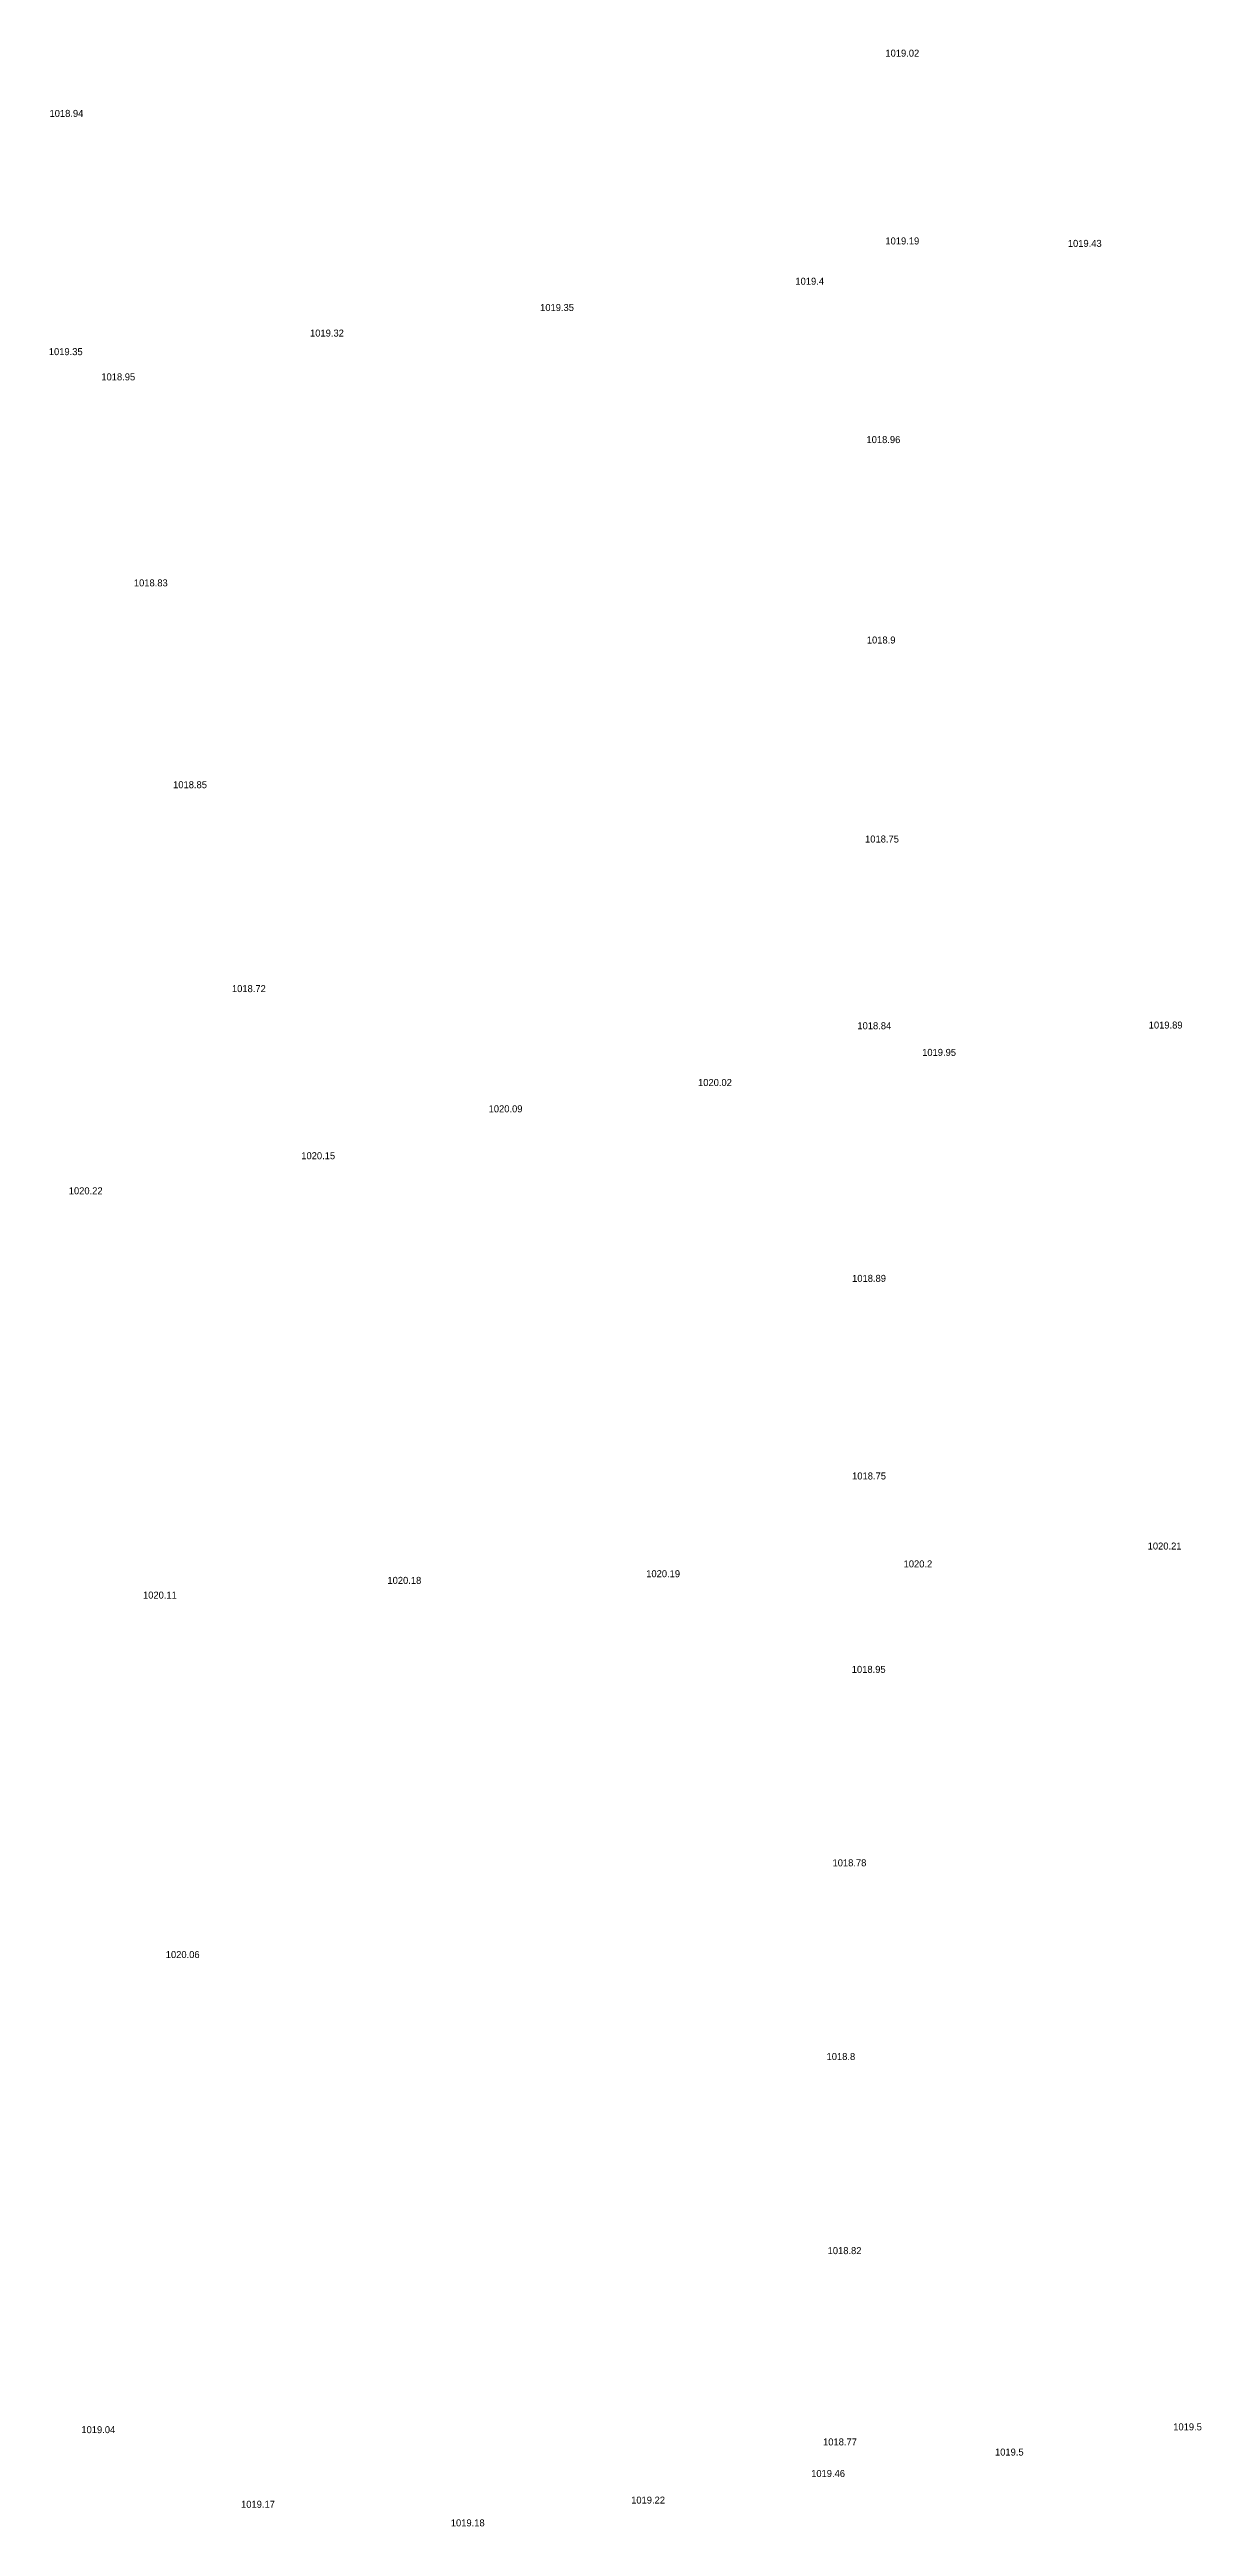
# Model space of a CAD drawing. Header units: inches. Extents: x 628884 to 629912, y 4519174 to 4520145.
# Drawn here: x 629113.1 to 629146, y 4519368.5 to 4519439.2 of the extents above; entities that cross this region are included whole.
import ezdxf

# ---------------------------------------------------------------- set-up
doc = ezdxf.new("R2010")
doc.units = ezdxf.units.IN
doc.header["$MEASUREMENT"] = 0

msp = doc.modelspace()

# ---------------------------------------------------------------- texts
for s, p in [('1019.02', (629137.01, 4519439, 1019.02)), ('1018.94', (629113.14, 4519437.28, 1018.94)), ('1019.19', (629137.01, 4519433.64, 1019.19)), ('1019.43', (629142.22, 4519433.57, 1019.43)), ('1019.4', (629134.44, 4519432.49, 1019.4)), ('1019.35', (629127.15, 4519431.74, 1019.35)), ('1019.32', (629120.58, 4519431.01, 1019.32)), ('1019.35', (629113.12, 4519430.48, 1019.35)), ('1018.95', (629114.62, 4519429.76, 1018.95)), ('1018.96', (629136.47, 4519427.97, 1018.96)), ('1018.83', (629115.55, 4519423.88, 1018.83)), ('1018.9', (629136.48, 4519422.25, 1018.9)), ('1018.85', (629116.67, 4519418.12, 1018.85)), ('1018.75', (629136.43, 4519416.57, 1018.75)), ('1018.72', (629118.35, 4519412.3, 1018.72)), ('1018.84', (629136.21, 4519411.24, 1018.84)), ('1019.89', (629144.53, 4519411.26, 1019.89)), ('1019.95', (629138.06, 4519410.48, 1019.95)), ('1020.02', (629131.66, 4519409.62, 1020.02)), ('1020.09', (629125.68, 4519408.87, 1020.09)), ('1020.15', (629120.33, 4519407.53, 1020.15)), ('1020.22', (629113.69, 4519406.53, 1020.22)), ('1018.89', (629136.06, 4519404.03, 1018.89)), ('1018.75', (629136.06, 4519398.39, 1018.75)), ('1020.21', (629144.5, 4519396.39, 1020.21)), ('1020.19', (629130.18, 4519395.6, 1020.19)), ('1020.2', (629137.53, 4519395.88, 1020.2)), ('1020.11', (629115.81, 4519394.99, 1020.11)), ('1020.18', (629122.79, 4519395.41, 1020.18)), ('1018.95', (629136.05, 4519392.87, 1018.95)), ('1018.78', (629135.5, 4519387.35, 1018.78)), ('1020.06', (629116.46, 4519384.73, 1020.06)), ('1018.8', (629135.33, 4519381.82, 1018.8)), ('1018.82', (629135.36, 4519376.28, 1018.82)), ('1019.04', (629114.05, 4519371.17, 1019.04)), ('1018.77', (629135.23, 4519370.82, 1018.77)), ('1019.5', (629145.23, 4519371.25, 1019.5)), ('1019.5', (629140.14, 4519370.53, 1019.5)), ('1019.46', (629134.89, 4519369.92, 1019.46)), ('1019.17', (629118.61, 4519369.04, 1019.17)), ('1019.22', (629129.75, 4519369.16, 1019.22)), ('1019.18', (629124.6, 4519368.51, 1019.18))]:
    msp.add_text(s, height=0.2).set_placement(p)

doc.saveas('drawing.dxf')
